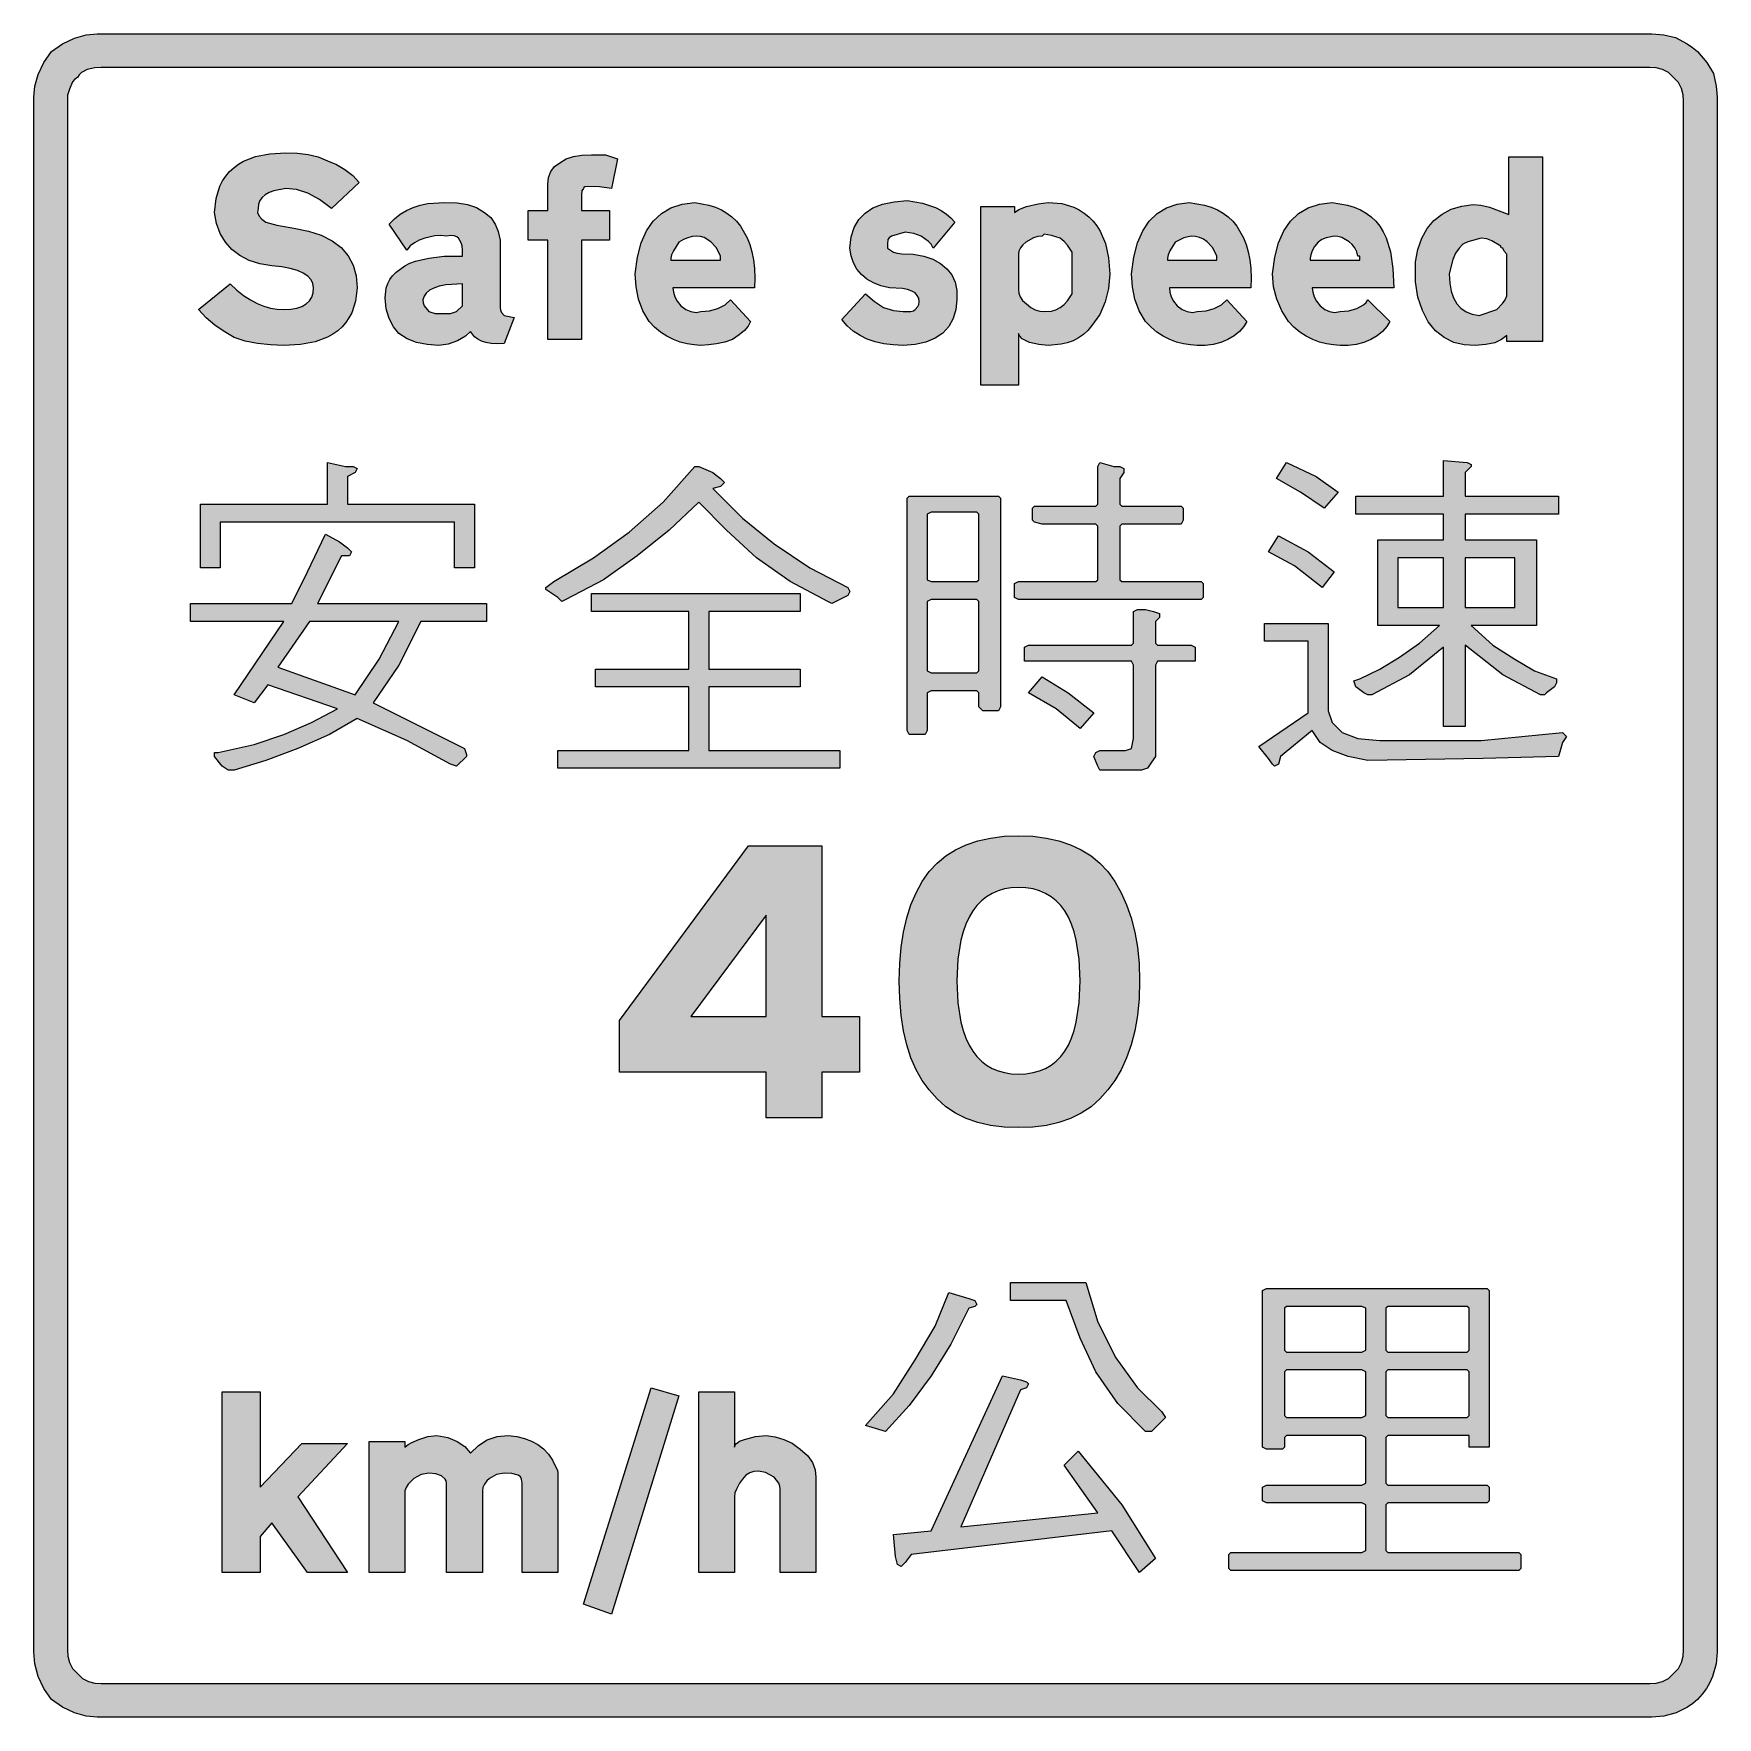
# Model space of a CAD drawing. Header units: metres. Extents: x 157 to 412, y 10 to 264.
import ezdxf

# ---------------------------------------------------------------- set-up
doc = ezdxf.new("R2010")
doc.units = ezdxf.units.M
doc.layers.add('FILL_BLACK_000000', color=7, linetype='Continuous', true_color=0x000000)

msp = doc.modelspace()

# ---------------------------------------------------------------- hatches: boundary and pattern name
at = {"layer": 'FILL_BLACK_000000', "true_color": 0x000000}
h = msp.add_hatch(color=7, dxfattribs=at)
h.dxf.hatch_style = 1
h.paths.add_polyline_path([(157.78, 257.79), (158.63, 259.57), (159.81, 261.24), (161.48, 262.42), (163.26, 263.26), (165.04, 263.77), (166.71, 263.94), (401.61, 263.94), (403.41, 263.75), (405.21, 263.34), (406.97, 262.4), (407.78, 261.86), (408.51, 261.24), (409.93, 259.59), (410.91, 257.94), (411.32, 256.03), (411.51, 254.34), (411.51, 19.44), (411.34, 17.6), (410.8, 15.73), (410.38, 14.81), (409.86, 13.91), (409.24, 13.05), (408.51, 12.24), (407.8, 11.61), (407.01, 11.06), (405.28, 10.21), (403.45, 9.71), (401.61, 9.54), (166.71, 9.54), (165.04, 9.71), (163.26, 10.21), (161.48, 11.06), (159.81, 12.24), (158.63, 13.91), (157.78, 15.73), (157.28, 17.6), (157.11, 19.44), (157.11, 254.34), (157.28, 256.01), (157.78, 257.79)])
h.paths.add_polyline_path([(166.37, 258.8), (165.21, 258.54), (164.35, 258.05), (163.99, 257.74), (163.71, 257.34), (163.31, 257.06), (163, 256.66), (162.51, 255.54), (162.21, 254.64), (162.21, 253.74), (162.21, 19.74), (162.28, 18.8), (162.51, 17.83), (162.97, 16.91), (163.71, 16.14), (164.48, 15.4), (165.4, 14.94), (166.37, 14.71), (167.31, 14.64), (401.31, 14.64), (402.25, 14.71), (403.22, 14.94), (404.14, 15.4), (404.91, 16.14), (405.65, 16.91), (406.11, 17.83), (406.34, 18.8), (406.41, 19.74), (406.41, 253.74), (406.34, 254.68), (406.11, 255.65), (405.65, 256.57), (404.91, 257.34), (404.14, 258.08), (403.22, 258.54), (402.25, 258.77), (401.31, 258.84), (167.31, 258.84), (166.37, 258.8)], flags=16)
h = msp.add_hatch(color=7, dxfattribs=at)
h.dxf.hatch_style = 1
h.paths.add_polyline_path([(187.82, 225.2), (188.83, 224.39), (189.85, 223.72), (190.86, 223.18), (191.87, 222.76), (192.88, 222.47), (193.9, 222.3), (194.91, 222.24), (195.96, 222.3), (196.88, 222.46), (197.65, 222.73), (198.28, 223.1), (198.78, 223.57), (199.13, 224.14), (199.34, 224.8), (199.41, 225.54), (199.31, 226.19), (199.02, 226.77), (198.52, 227.3), (197.83, 227.75), (196.95, 228.14), (195.87, 228.45), (194.59, 228.69), (193.11, 228.84), (191.3, 229.16), (189.68, 229.68), (188.27, 230.4), (187.07, 231.31), (186.08, 232.43), (185.31, 233.73), (184.75, 235.24), (184.41, 236.94), (184.68, 239.05), (185.25, 240.88), (185.66, 241.69), (186.14, 242.42), (186.7, 243.09), (187.33, 243.69), (188.05, 244.22), (188.84, 244.67), (190.65, 245.38), (192.78, 245.8), (195.21, 245.94), (196.95, 245.88), (198.58, 245.68), (200.1, 245.31), (201.51, 244.74), (202.85, 244.18), (204.13, 243.43), (205.31, 242.5), (206.31, 241.44), (202.11, 237.54), (200.31, 238.89), (198.55, 239.83), (196.84, 240.37), (195.21, 240.54), (193.41, 240.2), (192.69, 239.93), (192.1, 239.6), (191.63, 239.2), (191.29, 238.73), (191.08, 238.17), (191.01, 237.54), (190.94, 236.92), (191.16, 236.38), (191.6, 235.89), (192.21, 235.44), (193.86, 234.99), (196.41, 234.54), (198.63, 234.1), (200.57, 233.47), (202.22, 232.64), (203.57, 231.61), (204.63, 230.39), (205.4, 228.97), (205.86, 227.35), (206.01, 225.54), (205.74, 223.53), (205.16, 221.78), (204.75, 221), (204.26, 220.28), (203.7, 219.63), (203.05, 219.05), (202.32, 218.54), (201.51, 218.09), (199.64, 217.4), (197.44, 216.98), (194.91, 216.84), (192.89, 216.9), (190.93, 217.1), (189.09, 217.47), (187.41, 218.04), (185.89, 218.95), (184.48, 219.91), (183.19, 220.99), (182.01, 222.24), (186.81, 226.14), (187.82, 225.2)])
h = msp.add_hatch(color=7, dxfattribs=at)
h.dxf.hatch_style = 1
h.paths.add_polyline_path([(239.91, 217.74), (234.81, 217.74), (234.81, 232.74), (231.81, 232.74), (231.81, 237.24), (234.81, 237.24), (234.81, 241.14), (234.92, 242.2), (235.26, 243.13), (235.82, 243.88), (236.61, 244.44), (237.57, 245.01), (238.67, 245.38), (239.94, 245.58), (241.41, 245.64), (243.51, 245.64), (245.31, 245.04), (244.41, 240.54), (242.61, 240.8), (240.81, 240.84), (240.4, 240.8), (240.26, 240.71), (240.21, 240.54), (239.95, 240.2), (239.91, 239.64), (239.91, 237.24), (244.11, 237.24), (244.11, 232.74), (239.91, 232.74), (239.91, 217.74)])
h = msp.add_hatch(color=7, dxfattribs=at)
h.dxf.hatch_style = 1
h.paths.add_polyline_path([(385.11, 245.34), (385.11, 217.44), (379.71, 217.44), (379.71, 218.34), (378.92, 217.73), (377.87, 217.25), (376.55, 216.95), (374.91, 216.84), (373.26, 216.9), (371.69, 217.29), (370.24, 218.01), (368.95, 219.05), (367.83, 220.42), (366.94, 222.11), (366.28, 224.12), (365.91, 226.44), (365.91, 227.04), (365.91, 228.84), (365.91, 229.44), (366.26, 231.35), (366.85, 233.04), (367.66, 234.49), (368.68, 235.7), (369.91, 236.68), (371.31, 237.41), (372.88, 237.9), (374.61, 238.14), (375.79, 238.03), (377.08, 237.73), (380.01, 236.64), (380.01, 245.34), (385.11, 245.34)])
h.paths.add_polyline_path([(371.29, 225.05), (371.64, 224.01), (372.13, 223.14), (372.77, 222.44), (373.54, 221.9), (374.46, 221.54), (375.51, 221.34), (378.21, 222.24), (379.07, 223.18), (379.43, 223.72), (379.71, 224.34), (379.71, 229.14), (379.71, 230.64), (379.3, 231.09), (379.11, 231.54), (378.85, 231.58), (378.81, 231.84), (377.42, 232.66), (376.66, 232.94), (375.81, 233.04), (373.82, 232.51), (373.07, 232.11), (372.51, 231.54), (371.94, 230.76), (371.53, 229.81), (371.01, 227.64), (371.08, 226.26), (371.29, 225.05)], flags=16)
h = msp.add_hatch(color=7, dxfattribs=at)
h.dxf.hatch_style = 1
h.paths.add_polyline_path([(210.61, 226.17), (210.92, 226.78), (211.34, 227.35), (211.86, 227.88), (213.21, 228.84), (213.94, 229.24), (214.78, 229.55), (216.81, 230.04), (219.13, 230.3), (221.91, 230.34), (221.91, 231.24), (221.86, 231.86), (221.72, 232.36), (221.31, 233.04), (221.03, 233.26), (220.63, 233.41), (220.13, 233.46), (219.51, 233.34), (218.61, 233.46), (217.75, 233.41), (216.21, 233.04), (215.37, 232.76), (214.63, 232.36), (214.02, 231.86), (213.51, 231.24), (210.81, 235.14), (211.63, 235.97), (212.5, 236.67), (213.44, 237.24), (214.45, 237.69), (215.52, 238.03), (216.67, 238.26), (219.21, 238.44), (221.08, 238.37), (222.66, 238.14), (224.02, 237.68), (225.21, 236.94), (226.18, 236.16), (226.86, 235.18), (227.32, 234.03), (227.61, 232.74), (227.61, 222.54), (227.66, 222.14), (227.8, 221.83), (228.21, 221.34), (229.71, 221.04), (228.21, 217.14), (227.15, 217.08), (226.23, 217.13), (225.44, 217.26), (224.76, 217.48), (224.2, 217.76), (223.74, 218.11), (223.11, 218.94), (222.36, 218.23), (221.16, 217.55), (219.73, 217.04), (218.31, 216.84), (216.57, 216.95), (214.97, 217.29), (213.54, 217.85), (212.31, 218.64), (211.48, 219.65), (210.81, 220.89), (210.37, 222.35), (210.21, 224.04), (210.38, 225.51), (210.61, 226.17)])
h.paths.add_polyline_path([(218.38, 225.78), (217.56, 225.5), (216.91, 225.16), (216.43, 224.75), (216.09, 224.27), (215.91, 223.74), (215.97, 223.29), (216.13, 222.84), (216.81, 221.94), (217.78, 221.68), (219.21, 221.64), (220.11, 221.68), (221.01, 221.94), (221.91, 222.84), (221.91, 226.14), (219.37, 225.98), (218.38, 225.78)], flags=16)
h = msp.add_hatch(color=7, dxfattribs=at)
h.dxf.hatch_style = 1
h.paths.add_polyline_path([(265.07, 219.76), (264.51, 219.09), (263.72, 218.41), (262.71, 217.74), (261.54, 217.35), (260.31, 217.06), (259.08, 216.9), (257.91, 216.84), (256.89, 216.9), (255.85, 217.06), (254.81, 217.35), (253.78, 217.74), (252.79, 218.25), (251.83, 218.86), (250.94, 219.6), (250.11, 220.44), (249.15, 222.07), (248.5, 223.81), (248.13, 225.67), (248.01, 227.64), (248.35, 230.16), (248.91, 232.32), (249.7, 234.14), (250.71, 235.63), (251.95, 236.79), (253.41, 237.64), (255.1, 238.19), (257.01, 238.44), (259.14, 238.05), (260.12, 237.72), (261.02, 237.31), (261.86, 236.82), (262.62, 236.25), (263.31, 235.59), (263.91, 234.84), (264.91, 233.09), (265.31, 232.08), (265.63, 230.98), (265.87, 229.77), (266.02, 228.47), (266.07, 227.06), (266.01, 225.54), (253.71, 225.54), (253.77, 224.86), (253.97, 224.19), (254.34, 223.51), (254.91, 222.84), (255.63, 222.28), (256.41, 221.94), (257.19, 221.83), (257.91, 221.94), (259.25, 222.05), (260.5, 222.39), (261.58, 222.95), (262.41, 223.74), (265.41, 220.44), (265.07, 219.76)])
h.paths.add_polyline_path([(260.91, 230.34), (260.31, 231.57), (259.45, 232.51), (258.42, 233.12), (257.87, 233.28), (257.31, 233.34), (256.63, 233.28), (255.96, 233.11), (255.28, 232.83), (254.61, 232.44), (253.78, 231.13), (253.51, 230.54), (253.41, 230.04), (253.41, 229.74), (260.91, 229.74), (260.91, 230.34)], flags=16)
h = msp.add_hatch(color=7, dxfattribs=at)
h.dxf.hatch_style = 1
h.paths.add_polyline_path([(287.01, 230.94), (287.56, 230.77), (288.28, 230.68), (290.01, 230.64), (291.6, 230.33), (292.98, 229.86), (294.15, 229.22), (295.11, 228.43), (295.84, 227.48), (296.34, 226.38), (296.6, 225.13), (296.61, 223.74), (296.47, 222.24), (296.06, 220.89), (295.39, 219.71), (294.47, 218.71), (293.31, 217.92), (291.93, 217.33), (290.32, 216.96), (288.51, 216.84), (286.99, 216.9), (285.58, 217.07), (284.28, 217.36), (283.07, 217.78), (281.97, 218.32), (280.96, 218.99), (280.04, 219.8), (279.21, 220.74), (282.81, 224.64), (284.16, 223.48), (285.51, 222.54), (287.01, 222.13), (288.51, 221.94), (289.63, 221.98), (290.03, 222.07), (290.31, 222.24), (290.72, 222.73), (290.86, 223.04), (290.91, 223.44), (290.84, 223.96), (290.63, 224.4), (290.28, 224.76), (289.78, 225.05), (289.15, 225.27), (288.38, 225.42), (286.41, 225.54), (285.13, 225.83), (284, 226.27), (283.01, 226.83), (282.17, 227.53), (281.49, 228.35), (280.97, 229.29), (280.61, 230.36), (280.41, 231.54), (280.64, 233.22), (281.09, 234.65), (281.79, 235.85), (282.73, 236.83), (283.93, 237.6), (285.39, 238.16), (287.11, 238.54), (289.11, 238.74), (291.42, 238.35), (293.38, 237.65), (294.24, 237.2), (295.02, 236.67), (295.71, 236.09), (296.31, 235.44), (293.01, 231.54), (292.73, 232.12), (292.33, 232.55), (291.21, 233.34), (290.12, 233.75), (288.81, 233.94), (286.71, 233.34), (286.36, 233.11), (286.18, 232.85), (286.11, 232.14), (286.11, 231.84), (286.11, 231.54), (287.01, 230.94)])
h = msp.add_hatch(color=7, dxfattribs=at)
h.dxf.hatch_style = 1
h.paths.add_polyline_path([(300.21, 210.84), (300.21, 237.84), (305.31, 237.84), (305.31, 236.94), (305.98, 237.39), (307.11, 237.84), (308.87, 238.25), (310.41, 238.44), (312.45, 238.26), (314.27, 237.72), (315.09, 237.32), (315.86, 236.84), (316.56, 236.28), (317.2, 235.63), (317.77, 234.9), (318.27, 234.09), (319.06, 232.24), (319.54, 230.09), (319.71, 227.64), (319.54, 225.45), (319.03, 223.4), (318.19, 221.52), (317.01, 219.84), (316.41, 219.11), (315.73, 218.49), (314.97, 217.97), (314.16, 217.55), (313.29, 217.24), (312.37, 217.01), (310.41, 216.84), (308.99, 216.95), (307.6, 217.29), (306.49, 217.85), (306.12, 218.22), (305.91, 218.64), (305.91, 210.84), (300.21, 210.84)])
h.paths.add_polyline_path([(311.54, 222.19), (312.21, 222.54), (312.83, 223.04), (313.33, 223.59), (314.01, 224.64), (314.01, 224.94), (314.01, 225.54), (314.01, 225.84), (314.01, 229.74), (314.01, 230.04), (314.01, 230.64), (314.01, 230.94), (313.33, 231.99), (312.83, 232.54), (312.21, 233.04), (310.9, 233.45), (309.81, 233.64), (309.51, 233.34), (308.84, 233.27), (308.19, 233.09), (307.03, 232.44), (306.57, 232.02), (306.22, 231.57), (305.99, 231.1), (305.91, 230.64), (305.91, 225.24), (305.97, 224.74), (306.17, 224.19), (306.54, 223.64), (307.11, 223.14), (307.78, 222.57), (308.46, 222.2), (309.13, 222), (309.81, 221.94), (310.9, 222.01), (311.54, 222.19)], flags=16)
h = msp.add_hatch(color=7, dxfattribs=at)
h.dxf.hatch_style = 1
h.paths.add_polyline_path([(328.97, 224.19), (329.34, 223.51), (329.91, 222.84), (330.63, 222.28), (331.41, 221.94), (332.19, 221.83), (332.91, 221.94), (334.25, 222.05), (335.5, 222.39), (336.58, 222.95), (337.41, 223.74), (340.41, 220.44), (339.96, 219.67), (339.32, 218.95), (338.51, 218.3), (337.56, 217.74), (336.5, 217.29), (335.35, 216.98), (334.14, 216.82), (332.91, 216.84), (331.89, 216.9), (330.85, 217.06), (329.81, 217.35), (328.78, 217.74), (327.79, 218.25), (326.83, 218.86), (325.94, 219.6), (325.11, 220.44), (324.15, 222.07), (323.5, 223.81), (323.13, 225.67), (323.01, 227.64), (323.35, 230.16), (323.91, 232.32), (324.68, 234.14), (325.67, 235.63), (326.87, 236.79), (328.28, 237.64), (329.9, 238.19), (331.71, 238.44), (334.02, 238.05), (335.04, 237.72), (335.98, 237.31), (336.84, 236.82), (337.62, 236.25), (338.31, 235.59), (338.91, 234.84), (339.91, 233.09), (340.31, 232.08), (340.63, 230.98), (340.87, 229.77), (341.02, 228.47), (341.07, 227.06), (341.01, 225.54), (328.71, 225.54), (328.77, 224.86), (328.97, 224.19)])
h.paths.add_polyline_path([(335.91, 230.34), (335.3, 231.57), (334.41, 232.51), (333.88, 232.87), (333.29, 233.12), (332.67, 233.28), (332.01, 233.34), (330.92, 233.11), (329.61, 232.44), (328.78, 231.13), (328.51, 230.54), (328.41, 230.04), (328.41, 229.74), (335.91, 229.74), (335.91, 230.34)], flags=16)
h = msp.add_hatch(color=7, dxfattribs=at)
h.dxf.hatch_style = 1
h.paths.add_polyline_path([(350.57, 224.19), (350.94, 223.51), (351.51, 222.84), (352.19, 222.28), (352.9, 221.94), (353.66, 221.83), (354.51, 221.94), (355.84, 222.05), (357.06, 222.39), (358.05, 222.95), (358.43, 223.32), (358.71, 223.74), (362.01, 220.44), (361.56, 219.67), (360.92, 218.95), (360.11, 218.3), (359.16, 217.74), (358.1, 217.29), (356.95, 216.98), (355.74, 216.82), (354.51, 216.84), (353.49, 216.9), (352.45, 217.06), (351.41, 217.35), (350.38, 217.74), (349.39, 218.25), (348.43, 218.86), (347.54, 219.6), (346.71, 220.44), (345.7, 222.07), (344.95, 223.81), (344.47, 225.67), (344.31, 227.64), (344.65, 230.16), (345.21, 232.32), (346, 234.14), (347.01, 235.63), (348.25, 236.79), (349.71, 237.64), (351.4, 238.19), (353.31, 238.44), (355.62, 238.05), (356.64, 237.72), (357.58, 237.31), (358.44, 236.82), (359.22, 236.25), (359.91, 235.59), (360.51, 234.84), (361.03, 234.01), (361.47, 233.09), (362.12, 230.98), (362.49, 228.47), (362.61, 225.54), (350.31, 225.54), (350.37, 224.86), (350.57, 224.19)])
h.paths.add_polyline_path([(357.51, 230.34), (357.21, 230.34), (357.03, 230.99), (356.73, 231.57), (356.33, 232.08), (355.86, 232.51), (354.76, 233.12), (354.18, 233.28), (353.61, 233.34), (352.41, 233.11), (351.75, 232.83), (351.21, 232.44), (350.64, 231.77), (350.27, 231.13), (350.07, 230.54), (350.01, 230.04), (350.01, 229.74), (357.51, 229.74), (357.51, 230.34)], flags=16)
h = msp.add_hatch(color=7, dxfattribs=at)
h.dxf.hatch_style = 1
h.paths.add_polyline_path([(185.31, 190.14), (185.31, 183.24), (182.31, 183.24), (182.31, 192.84), (201.51, 192.84), (201.51, 199.14), (204.21, 198.54), (205.41, 198.54), (206.01, 198.24), (205.71, 197.64), (204.51, 197.04), (204.51, 192.84), (223.71, 192.84), (223.71, 183.24), (220.71, 183.24), (220.71, 190.14), (185.31, 190.14)])
h = msp.add_hatch(color=7, dxfattribs=at)
h.dxf.hatch_style = 1
h.paths.add_polyline_path([(248.31, 185.04), (243.21, 181.44), (237.51, 178.44), (236.91, 178.14), (236.31, 178.74), (234.51, 179.94), (234.51, 180.24), (235.71, 181.14), (241.71, 184.74), (247.11, 188.64), (252.21, 193.14), (257.01, 198.54), (257.61, 198.54), (259.71, 197.64), (260.91, 196.74), (261.51, 196.14), (260.91, 195.54), (259.71, 195.24), (264.21, 190.74), (269.01, 186.84), (274.41, 183.24), (280.11, 180.24), (280.41, 179.64), (280.11, 179.04), (278.31, 178.14), (277.71, 177.84), (277.11, 178.14), (271.41, 181.14), (266.31, 184.74), (261.81, 188.94), (257.61, 193.14), (253.11, 188.94), (248.31, 185.04)])
h = msp.add_hatch(color=7, dxfattribs=at)
h.dxf.hatch_style = 1
h.paths.add_polyline_path([(333.81, 180.84), (333.81, 178.74), (333.51, 178.44), (305.91, 178.44), (305.31, 178.74), (305.31, 180.84), (305.91, 181.14), (317.61, 181.14), (317.91, 181.44), (317.91, 189.54), (317.61, 189.84), (309.51, 189.84), (308.31, 190.14), (308.01, 190.44), (308.01, 192.24), (308.31, 192.54), (309.51, 192.54), (317.61, 192.54), (317.91, 192.84), (317.91, 198.54), (318.21, 199.14), (320.31, 198.54), (321.21, 198.54), (321.81, 198.24), (321.81, 197.64), (321.21, 196.74), (321.21, 192.84), (321.51, 192.54), (330.51, 192.54), (330.81, 192.24), (330.81, 190.44), (330.51, 189.84), (321.51, 189.84), (321.21, 189.54), (321.21, 181.44), (321.51, 181.14), (333.51, 181.14), (333.81, 180.84)])
h = msp.add_hatch(color=7, dxfattribs=at)
h.dxf.hatch_style = 1
h.paths.add_polyline_path([(348.51, 194.64), (344.91, 196.74), (346.41, 199.14), (350.91, 197.04), (354.21, 194.64), (352.11, 192.24), (348.51, 194.64)])
h = msp.add_hatch(color=7, dxfattribs=at)
h.dxf.hatch_style = 1
h.paths.add_polyline_path([(373.41, 171.54), (373.41, 159.24), (370.11, 159.24), (370.11, 171.24), (365.01, 167.04), (359.31, 164.04), (358.71, 164.04), (358.11, 164.34), (356.91, 165.24), (356.61, 166.14), (357.51, 166.44), (360.51, 167.94), (363.51, 169.74), (366.51, 171.84), (369.51, 174.54), (360.21, 174.54), (360.21, 187.44), (370.11, 187.44), (370.11, 191.34), (356.91, 191.34), (356.91, 194.04), (370.11, 194.04), (370.11, 199.44), (373.71, 199.14), (374.31, 198.84), (374.31, 198.54), (374.01, 198.24), (373.41, 197.64), (373.41, 194.04), (387.51, 194.04), (387.51, 191.34), (373.41, 191.34), (373.41, 187.44), (384.21, 187.44), (384.21, 174.54), (374.31, 174.54), (377.61, 171.54), (380.91, 169.44), (383.91, 167.64), (387.21, 166.44), (387.21, 165.84), (386.91, 165.24), (385.71, 164.34), (385.41, 164.04), (384.81, 164.04), (379.11, 167.04), (373.41, 171.54)])
h.paths.add_polyline_path([(380.91, 177.24), (380.91, 184.74), (373.41, 184.74), (373.41, 177.24), (380.91, 177.24)], flags=16)
h.paths.add_polyline_path([(363.21, 177.24), (370.11, 177.24), (370.11, 184.74), (363.21, 184.74), (363.21, 177.24)], flags=16)
h = msp.add_hatch(color=7, dxfattribs=at)
h.dxf.hatch_style = 1
h.paths.add_polyline_path([(299.91, 162.24), (299.91, 164.34), (299.61, 164.64), (292.71, 164.64), (292.11, 164.34), (292.11, 158.64), (291.81, 158.04), (289.41, 158.04), (289.11, 158.64), (289.11, 193.74), (289.41, 194.04), (302.91, 194.04), (303.21, 193.74), (303.21, 162.24), (302.91, 161.64), (300.51, 161.64), (299.91, 162.24)])
h.paths.add_polyline_path([(299.61, 167.34), (299.91, 167.64), (299.91, 178.14), (299.61, 178.44), (292.71, 178.44), (292.11, 178.14), (292.11, 167.64), (292.71, 167.34), (299.61, 167.34)], flags=16)
h.paths.add_polyline_path([(292.11, 181.44), (292.71, 181.14), (299.61, 181.14), (299.91, 181.44), (299.91, 191.34), (299.61, 191.64), (292.71, 191.64), (292.11, 191.34), (292.11, 181.44)], flags=16)
h = msp.add_hatch(color=7, dxfattribs=at)
h.dxf.hatch_style = 1
h.paths.add_polyline_path([(208.41, 162.84), (222.21, 155.94), (222.51, 155.04), (222.51, 154.74), (221.01, 153.24), (220.11, 153.54), (213.51, 157.14), (206.01, 160.44), (201.81, 158.04), (197.01, 155.94), (192.21, 154.14), (187.41, 152.64), (186.51, 152.64), (185.61, 153.24), (184.41, 154.74), (184.41, 155.34), (185.01, 155.34), (190.41, 156.54), (194.91, 158.04), (199.11, 159.84), (203.01, 161.94), (192.51, 165.54), (190.41, 162.84), (187.41, 164.04), (194.91, 175.14), (180.81, 175.14), (180.81, 177.84), (196.11, 177.84), (198.51, 182.64), (201.21, 188.34), (203.31, 187.14), (204.51, 186.24), (205.11, 185.64), (204.81, 185.04), (203.61, 185.04), (200.01, 177.84), (225.51, 177.84), (225.51, 175.14), (215.61, 175.14), (212.31, 168.54), (208.41, 162.84)])
h.paths.add_polyline_path([(205.71, 164.04), (209.31, 169.44), (212.31, 175.14), (198.81, 175.14), (194.01, 168.24), (205.71, 164.04)], flags=16)
h = msp.add_hatch(color=7, dxfattribs=at)
h.dxf.hatch_style = 1
h.paths.add_polyline_path([(351.81, 180.24), (347.61, 183.54), (343.71, 185.64), (345.21, 188.04), (349.71, 185.64), (353.61, 182.64), (351.81, 180.24)])
h = msp.add_hatch(color=7, dxfattribs=at)
h.dxf.hatch_style = 1
h.paths.add_polyline_path([(259.11, 176.64), (259.11, 167.94), (272.91, 167.94), (272.91, 165.24), (259.11, 165.24), (259.11, 155.64), (278.91, 155.64), (278.91, 152.94), (236.31, 152.94), (236.31, 155.64), (256.11, 155.64), (256.11, 165.24), (242.01, 165.24), (242.01, 167.94), (256.11, 167.94), (256.11, 176.64), (241.41, 176.64), (241.41, 179.34), (272.91, 179.34), (272.91, 176.64), (259.11, 176.64)])
h = msp.add_hatch(color=7, dxfattribs=at)
h.dxf.hatch_style = 1
h.paths.add_polyline_path([(323.91, 176.94), (325.11, 176.94), (326.31, 176.64), (327.21, 176.34), (327.21, 175.74), (326.61, 175.14), (326.61, 171.84), (326.91, 171.54), (332.01, 171.54), (332.61, 171.24), (332.61, 169.14), (332.01, 169.14), (326.91, 169.14), (326.61, 168.54), (326.61, 155.94), (326.61, 154.74), (326.01, 153.84), (325.41, 152.94), (324.51, 152.64), (319.11, 152.64), (318.21, 152.64), (317.91, 153.24), (317.31, 154.74), (317.61, 155.34), (318.21, 155.64), (322.11, 155.64), (323.01, 155.94), (323.31, 157.44), (323.31, 168.54), (323.01, 169.14), (307.41, 169.14), (306.81, 169.14), (306.81, 171.24), (307.41, 171.54), (323.01, 171.54), (323.31, 171.84), (323.31, 176.64), (323.91, 176.94)])
h = msp.add_hatch(color=7, dxfattribs=at)
h.dxf.hatch_style = 1
h.paths.add_polyline_path([(358.71, 154.14), (355.71, 154.74), (353.31, 155.64), (351.51, 156.84), (350.31, 158.64), (345.51, 154.74), (345.21, 153.54), (344.61, 153.24), (344.31, 153.54), (343.71, 154.44), (342.21, 156.24), (349.71, 161.34), (349.71, 172.14), (343.11, 172.14), (343.11, 174.84), (352.71, 174.84), (352.71, 161.64), (353.31, 159.84), (354.81, 158.34), (357.21, 157.44), (360.51, 157.14), (375.81, 157.14), (388.11, 158.34), (388.71, 157.74), (388.11, 156.84), (387.51, 154.74), (376.11, 154.44), (358.71, 154.14)])
h = msp.add_hatch(color=7, dxfattribs=at)
h.dxf.hatch_style = 1
h.paths.add_polyline_path([(307.41, 164.34), (309.51, 166.74), (313.41, 164.34), (317.31, 161.34), (315.21, 158.94), (311.61, 161.94), (307.41, 164.34)])
h = msp.add_hatch(color=7, dxfattribs=at)
h.dxf.hatch_style = 1
h.paths.add_polyline_path([(323.88, 115.6), (323.48, 113.27), (322.93, 111.13), (322.25, 109.17), (321.43, 107.38), (320.48, 105.77), (319.41, 104.34), (318.21, 102.98), (316.88, 101.8), (315.4, 100.82), (313.78, 100.03), (312.03, 99.42), (310.13, 98.98), (308.09, 98.72), (305.91, 98.64), (303.73, 98.72), (301.69, 98.98), (299.79, 99.42), (298.03, 100.03), (296.42, 100.82), (294.94, 101.8), (293.61, 102.98), (292.41, 104.34), (291.36, 105.77), (290.44, 107.38), (289.67, 109.17), (289.03, 111.13), (288.54, 113.27), (288.19, 115.6), (287.98, 118.13), (287.91, 120.84), (287.98, 123.46), (288.19, 125.91), (288.54, 128.2), (289.03, 130.33), (289.67, 132.3), (290.44, 134.13), (291.36, 135.81), (292.41, 137.34), (293.61, 138.61), (294.94, 139.7), (296.42, 140.63), (298.03, 141.39), (299.79, 141.98), (301.69, 142.4), (303.73, 142.66), (305.91, 142.74), (308.09, 142.66), (310.13, 142.4), (312.03, 141.98), (313.78, 141.39), (315.4, 140.63), (316.88, 139.7), (318.21, 138.61), (319.41, 137.34), (320.48, 135.81), (321.43, 134.13), (322.25, 132.3), (322.93, 130.33), (323.48, 128.2), (323.88, 125.91), (324.13, 123.46), (324.21, 120.84), (324.13, 118.13), (323.88, 115.6)])
h.paths.add_polyline_path([(297.22, 114.59), (297.56, 113.32), (297.97, 112.16), (298.45, 111.12), (299.01, 110.19), (299.64, 109.37), (300.33, 108.67), (301.09, 108.08), (301.93, 107.59), (302.82, 107.22), (303.79, 106.95), (304.82, 106.79), (305.91, 106.74), (307.05, 106.79), (308.12, 106.95), (309.11, 107.22), (310.02, 107.59), (310.86, 108.08), (311.62, 108.67), (312.31, 109.37), (312.92, 110.19), (313.46, 111.12), (313.93, 112.16), (314.32, 113.32), (314.64, 114.59), (315.07, 117.48), (315.21, 120.84), (315.07, 124.12), (314.64, 126.97), (314.32, 128.23), (313.93, 129.39), (313.46, 130.44), (312.92, 131.38), (312.31, 132.21), (311.62, 132.93), (310.86, 133.54), (310.02, 134.04), (309.11, 134.44), (308.12, 134.72), (307.05, 134.88), (305.91, 134.94), (304.82, 134.88), (303.79, 134.72), (302.82, 134.44), (301.93, 134.04), (301.09, 133.54), (300.33, 132.93), (299.64, 132.21), (299.01, 131.38), (298.45, 130.44), (297.97, 129.39), (297.56, 128.23), (297.22, 126.97), (296.76, 124.12), (296.61, 120.84), (296.76, 117.48), (297.22, 114.59)], flags=16)
h = msp.add_hatch(color=7, dxfattribs=at)
h.dxf.hatch_style = 1
h.paths.add_polyline_path([(245.61, 114.84), (265.11, 141.24), (276.21, 141.24), (276.21, 115.44), (281.91, 115.44), (281.91, 107.04), (276.21, 107.04), (276.21, 100.14), (267.81, 100.14), (267.81, 107.04), (245.61, 107.04), (245.61, 114.84)])
h.paths.add_polyline_path([(256.41, 115.44), (267.81, 115.44), (267.81, 130.74), (256.41, 115.44)], flags=16)
h = msp.add_hatch(color=7, dxfattribs=at)
h.dxf.hatch_style = 1
h.paths.add_polyline_path([(304.71, 72.54), (304.71, 75.24), (316.11, 75.24), (317.91, 69.24), (320.61, 63.84), (323.91, 59.34), (327.51, 55.74), (328.11, 54.84), (327.21, 53.94), (326.01, 52.74), (325.11, 52.74), (320.91, 56.94), (317.61, 61.74), (315.21, 66.84), (313.11, 72.54), (304.71, 72.54)])
h = msp.add_hatch(color=7, dxfattribs=at)
h.dxf.hatch_style = 1
h.paths.add_polyline_path([(377.01, 42.24), (376.71, 41.94), (361.71, 41.94), (361.41, 41.64), (361.41, 34.74), (361.71, 34.44), (381.51, 34.44), (381.81, 34.14), (381.81, 32.04), (381.51, 31.74), (338.01, 31.74), (337.71, 32.04), (337.71, 34.14), (338.01, 34.44), (357.81, 34.44), (358.41, 34.74), (358.41, 41.64), (357.81, 41.94), (343.41, 41.94), (342.81, 42.24), (342.81, 44.34), (343.41, 44.64), (357.81, 44.64), (358.41, 44.94), (358.41, 51.84), (357.81, 52.14), (346.41, 52.14), (346.11, 51.84), (346.11, 50.34), (345.81, 50.04), (343.41, 50.04), (342.81, 50.34), (342.81, 74.04), (343.41, 74.34), (376.71, 74.34), (377.01, 74.04), (377.01, 50.34), (374.01, 50.34), (374.01, 52.14), (361.71, 52.14), (361.41, 51.84), (361.41, 44.94), (361.71, 44.64), (376.71, 44.64), (377.01, 44.34), (377.01, 42.24)])
h.paths.add_polyline_path([(361.41, 61.74), (361.41, 55.14), (361.71, 54.84), (373.71, 54.84), (374.01, 55.14), (374.01, 61.74), (373.71, 62.04), (361.71, 62.04), (361.41, 61.74)], flags=16)
h.paths.add_polyline_path([(361.71, 71.64), (361.41, 71.34), (361.41, 65.04), (361.71, 64.74), (373.71, 64.74), (374.01, 65.04), (374.01, 71.34), (373.71, 71.64), (361.71, 71.64)], flags=16)
h.paths.add_polyline_path([(358.41, 71.34), (357.81, 71.64), (346.41, 71.64), (346.11, 71.34), (346.11, 65.04), (346.41, 64.74), (357.81, 64.74), (358.41, 65.04), (358.41, 71.34)], flags=16)
h.paths.add_polyline_path([(358.41, 55.14), (358.41, 61.74), (357.81, 62.04), (346.41, 62.04), (346.11, 61.74), (346.11, 55.14), (346.41, 54.84), (357.81, 54.84), (358.41, 55.14)], flags=16)
h = msp.add_hatch(color=7, dxfattribs=at)
h.dxf.hatch_style = 1
h.paths.add_polyline_path([(295.41, 73.74), (298.41, 72.84), (299.31, 72.54), (299.61, 71.94), (299.31, 71.64), (298.41, 71.34), (295.71, 65.94), (292.71, 61.14), (289.41, 56.64), (285.81, 52.74), (282.81, 53.64), (287.01, 58.44), (290.31, 63.54), (293.31, 68.64), (295.41, 73.74)])
h = msp.add_hatch(color=7, dxfattribs=at)
h.dxf.hatch_style = 1
h.paths.add_polyline_path([(289.71, 34.14), (288.81, 32.94), (288.21, 32.34), (287.61, 32.64), (287.31, 33.84), (287.01, 37.14), (292.71, 37.74), (303.51, 61.14), (306.21, 60.54), (307.11, 60.24), (307.41, 59.94), (307.11, 59.34), (306.21, 59.04), (297.21, 38.34), (317.91, 40.44), (312.81, 47.64), (314.91, 49.74), (321.51, 41.64), (326.61, 33.54), (324.21, 31.44), (320.01, 37.74), (289.71, 34.14)])
h = msp.add_hatch(color=7, dxfattribs=at)
h.dxf.hatch_style = 1
h.paths.add_polyline_path([(198.51, 31.44), (193.11, 38.94), (191.31, 36.84), (191.31, 31.44), (185.61, 31.44), (185.61, 58.74), (191.31, 58.74), (191.31, 44.34), (197.61, 50.94), (204.51, 50.94), (197.01, 42.84), (204.51, 31.44), (198.51, 31.44)])
h = msp.add_hatch(color=7, dxfattribs=at)
h.dxf.hatch_style = 1
h.paths.add_polyline_path([(244.41, 25.14), (240.21, 26.64), (250.41, 59.34), (254.61, 58.14), (244.41, 25.14)])
h = msp.add_hatch(color=7, dxfattribs=at)
h.dxf.hatch_style = 1
h.paths.add_polyline_path([(269.91, 31.44), (269.91, 44.04), (269.85, 44.49), (269.68, 44.94), (269.01, 45.84), (267.7, 46.51), (266.61, 46.74), (265.94, 46.68), (265.3, 46.48), (264.71, 46.11), (264.21, 45.54), (263.76, 44.9), (263.31, 44.04), (263.05, 43.44), (263.01, 42.84), (263.01, 31.44), (257.61, 31.44), (257.61, 58.74), (263.01, 58.74), (263.01, 50.34), (263.08, 50.61), (263.31, 50.94), (263.77, 51.27), (264.51, 51.54), (266.16, 51.95), (267.81, 52.14), (269.16, 51.9), (270.47, 51.54), (271.73, 50.96), (272.91, 50.04), (274.04, 49.09), (274.78, 48.05), (275.19, 46.96), (275.31, 45.84), (275.31, 31.44), (269.91, 31.44)])
h = msp.add_hatch(color=7, dxfattribs=at)
h.dxf.hatch_style = 1
h.paths.add_polyline_path([(230.91, 44.94), (230.83, 45.54), (230.66, 45.87), (230.31, 46.14), (229.37, 46.4), (228.21, 46.44), (227.06, 46.23), (226, 45.65), (225.56, 45.25), (225.21, 44.79), (224.99, 44.29), (224.91, 43.74), (224.91, 31.44), (219.51, 31.44), (219.51, 44.94), (219.46, 45.26), (219.3, 45.55), (218.72, 46.03), (217.86, 46.33), (216.81, 46.44), (215.66, 46.23), (214.56, 45.65), (213.69, 44.79), (213.39, 44.29), (213.21, 43.74), (213.21, 31.44), (207.81, 31.44), (207.81, 51.24), (213.21, 51.24), (213.21, 50.34), (213.71, 50.74), (214.26, 51.05), (215.31, 51.54), (216.66, 51.95), (218.01, 52.14), (219.69, 51.8), (221.12, 51.24), (222.27, 50.45), (223.11, 49.44), (224.3, 50.62), (225.62, 51.46), (227.12, 51.97), (228.81, 52.14), (230.1, 51.97), (231.28, 51.69), (232.35, 51.28), (233.31, 50.75), (234.15, 50.1), (234.88, 49.31), (235.5, 48.4), (236.01, 47.34), (236.27, 46.89), (236.31, 46.44), (236.31, 45.84), (236.31, 45.54), (236.31, 31.44), (230.91, 31.44), (230.91, 44.94)])

# ---------------------------------------------------------------- linework, layer by layer
at = {"layer": 'FILL_BLACK_000000', "lineweight": 0, "true_color": 0x000000}
for points in [[(157.78, 257.79), (158.63, 259.57), (159.81, 261.24), (161.48, 262.42), (163.26, 263.26), (165.04, 263.77), (166.71, 263.94), (401.61, 263.94), (403.41, 263.75), (405.21, 263.34), (406.97, 262.4), (407.78, 261.86), (408.51, 261.24), (409.93, 259.59), (410.91, 257.94), (411.32, 256.03), (411.51, 254.34), (411.51, 19.44), (411.34, 17.6), (410.8, 15.73), (410.38, 14.81), (409.86, 13.91), (409.24, 13.05), (408.51, 12.24), (407.8, 11.61), (407.01, 11.06), (405.28, 10.21), (403.45, 9.71), (401.61, 9.54), (166.71, 9.54), (165.04, 9.71), (163.26, 10.21), (161.48, 11.06), (159.81, 12.24), (158.63, 13.91), (157.78, 15.73), (157.28, 17.6), (157.11, 19.44), (157.11, 254.34), (157.28, 256.01)], [(166.37, 258.8), (165.21, 258.54), (164.35, 258.05), (163.99, 257.74), (163.71, 257.34), (163.31, 257.06), (163, 256.66), (162.51, 255.54), (162.21, 254.64), (162.21, 253.74), (162.21, 19.74), (162.28, 18.8), (162.51, 17.83), (162.97, 16.91), (163.71, 16.14), (164.48, 15.4), (165.4, 14.94), (166.37, 14.71), (167.31, 14.64), (401.31, 14.64), (402.25, 14.71), (403.22, 14.94), (404.14, 15.4), (404.91, 16.14), (405.65, 16.91), (406.11, 17.83), (406.34, 18.8), (406.41, 19.74), (406.41, 253.74), (406.34, 254.68), (406.11, 255.65), (405.65, 256.57), (404.91, 257.34), (404.14, 258.08), (403.22, 258.54), (402.25, 258.77), (401.31, 258.84), (167.31, 258.84)], [(187.82, 225.2), (188.83, 224.39), (189.85, 223.72), (190.86, 223.18), (191.87, 222.76), (192.88, 222.47), (193.9, 222.3), (194.91, 222.24), (195.96, 222.3), (196.88, 222.46), (197.65, 222.73), (198.28, 223.1), (198.78, 223.57), (199.13, 224.14), (199.34, 224.8), (199.41, 225.54), (199.31, 226.19), (199.02, 226.77), (198.52, 227.3), (197.83, 227.75), (196.95, 228.14), (195.87, 228.45), (194.59, 228.69), (193.11, 228.84), (191.3, 229.16), (189.68, 229.68), (188.27, 230.4), (187.07, 231.31), (186.08, 232.43), (185.31, 233.73), (184.75, 235.24), (184.41, 236.94), (184.68, 239.05), (185.25, 240.88), (185.66, 241.69), (186.14, 242.42), (186.7, 243.09), (187.33, 243.69), (188.05, 244.22), (188.84, 244.67), (190.65, 245.38), (192.78, 245.8), (195.21, 245.94), (196.95, 245.88), (198.58, 245.68), (200.1, 245.31), (201.51, 244.74), (202.85, 244.18), (204.13, 243.43), (205.31, 242.5), (206.31, 241.44), (202.11, 237.54), (200.31, 238.89), (198.55, 239.83), (196.84, 240.37), (195.21, 240.54), (193.41, 240.2), (192.69, 239.93), (192.1, 239.6), (191.63, 239.2), (191.29, 238.73), (191.08, 238.17), (191.01, 237.54), (190.94, 236.92), (191.16, 236.38), (191.6, 235.89), (192.21, 235.44), (193.86, 234.99), (196.41, 234.54), (198.63, 234.1), (200.57, 233.47), (202.22, 232.64), (203.57, 231.61), (204.63, 230.39), (205.4, 228.97), (205.86, 227.35), (206.01, 225.54), (205.74, 223.53), (205.16, 221.78), (204.75, 221), (204.26, 220.28), (203.7, 219.63), (203.05, 219.05), (202.32, 218.54), (201.51, 218.09), (199.64, 217.4), (197.44, 216.98), (194.91, 216.84), (192.89, 216.9), (190.93, 217.1), (189.09, 217.47), (187.41, 218.04), (185.89, 218.95), (184.48, 219.91), (183.19, 220.99), (182.01, 222.24), (186.81, 226.14)], [(239.91, 217.74), (234.81, 217.74), (234.81, 232.74), (231.81, 232.74), (231.81, 237.24), (234.81, 237.24), (234.81, 241.14), (234.92, 242.2), (235.26, 243.13), (235.82, 243.88), (236.61, 244.44), (237.57, 245.01), (238.67, 245.38), (239.94, 245.58), (241.41, 245.64), (243.51, 245.64), (245.31, 245.04), (244.41, 240.54), (242.61, 240.8), (240.81, 240.84), (240.4, 240.8), (240.26, 240.71), (240.21, 240.54), (239.95, 240.2), (239.91, 239.64), (239.91, 237.24), (244.11, 237.24), (244.11, 232.74), (239.91, 232.74)], [(385.11, 245.34), (385.11, 217.44), (379.71, 217.44), (379.71, 218.34), (378.92, 217.73), (377.87, 217.25), (376.55, 216.95), (374.91, 216.84), (373.26, 216.9), (371.69, 217.29), (370.24, 218.01), (368.95, 219.05), (367.83, 220.42), (366.94, 222.11), (366.28, 224.12), (365.91, 226.44), (365.91, 227.04), (365.91, 228.84), (365.91, 229.44), (366.26, 231.35), (366.85, 233.04), (367.66, 234.49), (368.68, 235.7), (369.91, 236.68), (371.31, 237.41), (372.88, 237.9), (374.61, 238.14), (375.79, 238.03), (377.08, 237.73), (380.01, 236.64), (380.01, 245.34)], [(210.61, 226.17), (210.92, 226.78), (211.34, 227.35), (211.86, 227.88), (213.21, 228.84), (213.94, 229.24), (214.78, 229.55), (216.81, 230.04), (219.13, 230.3), (221.91, 230.34), (221.91, 231.24), (221.86, 231.86), (221.72, 232.36), (221.31, 233.04), (221.03, 233.26), (220.63, 233.41), (220.13, 233.46), (219.51, 233.34), (218.61, 233.46), (217.75, 233.41), (216.21, 233.04), (215.37, 232.76), (214.63, 232.36), (214.02, 231.86), (213.51, 231.24), (210.81, 235.14), (211.63, 235.97), (212.5, 236.67), (213.44, 237.24), (214.45, 237.69), (215.52, 238.03), (216.67, 238.26), (219.21, 238.44), (221.08, 238.37), (222.66, 238.14), (224.02, 237.68), (225.21, 236.94), (226.18, 236.16), (226.86, 235.18), (227.32, 234.03), (227.61, 232.74), (227.61, 222.54), (227.66, 222.14), (227.8, 221.83), (228.21, 221.34), (229.71, 221.04), (228.21, 217.14), (227.15, 217.08), (226.23, 217.13), (225.44, 217.26), (224.76, 217.48), (224.2, 217.76), (223.74, 218.11), (223.11, 218.94), (222.36, 218.23), (221.16, 217.55), (219.73, 217.04), (218.31, 216.84), (216.57, 216.95), (214.97, 217.29), (213.54, 217.85), (212.31, 218.64), (211.48, 219.65), (210.81, 220.89), (210.37, 222.35), (210.21, 224.04), (210.38, 225.51)], [(265.07, 219.76), (264.51, 219.09), (263.72, 218.41), (262.71, 217.74), (261.54, 217.35), (260.31, 217.06), (259.08, 216.9), (257.91, 216.84), (256.89, 216.9), (255.85, 217.06), (254.81, 217.35), (253.78, 217.74), (252.79, 218.25), (251.83, 218.86), (250.94, 219.6), (250.11, 220.44), (249.15, 222.07), (248.5, 223.81), (248.13, 225.67), (248.01, 227.64), (248.35, 230.16), (248.91, 232.32), (249.7, 234.14), (250.71, 235.63), (251.95, 236.79), (253.41, 237.64), (255.1, 238.19), (257.01, 238.44), (259.14, 238.05), (260.12, 237.72), (261.02, 237.31), (261.86, 236.82), (262.62, 236.25), (263.31, 235.59), (263.91, 234.84), (264.91, 233.09), (265.31, 232.08), (265.63, 230.98), (265.87, 229.77), (266.02, 228.47), (266.07, 227.06), (266.01, 225.54), (253.71, 225.54), (253.77, 224.86), (253.97, 224.19), (254.34, 223.51), (254.91, 222.84), (255.63, 222.28), (256.41, 221.94), (257.19, 221.83), (257.91, 221.94), (259.25, 222.05), (260.5, 222.39), (261.58, 222.95), (262.41, 223.74), (265.41, 220.44)], [(287.01, 230.94), (287.56, 230.77), (288.28, 230.68), (290.01, 230.64), (291.6, 230.33), (292.98, 229.86), (294.15, 229.22), (295.11, 228.43), (295.84, 227.48), (296.34, 226.38), (296.6, 225.13), (296.61, 223.74), (296.47, 222.24), (296.06, 220.89), (295.39, 219.71), (294.47, 218.71), (293.31, 217.92), (291.93, 217.33), (290.32, 216.96), (288.51, 216.84), (286.99, 216.9), (285.58, 217.07), (284.28, 217.36), (283.07, 217.78), (281.97, 218.32), (280.96, 218.99), (280.04, 219.8), (279.21, 220.74), (282.81, 224.64), (284.16, 223.48), (285.51, 222.54), (287.01, 222.13), (288.51, 221.94), (289.63, 221.98), (290.03, 222.07), (290.31, 222.24), (290.72, 222.73), (290.86, 223.04), (290.91, 223.44), (290.84, 223.96), (290.63, 224.4), (290.28, 224.76), (289.78, 225.05), (289.15, 225.27), (288.38, 225.42), (286.41, 225.54), (285.13, 225.83), (284, 226.27), (283.01, 226.83), (282.17, 227.53), (281.49, 228.35), (280.97, 229.29), (280.61, 230.36), (280.41, 231.54), (280.64, 233.22), (281.09, 234.65), (281.79, 235.85), (282.73, 236.83), (283.93, 237.6), (285.39, 238.16), (287.11, 238.54), (289.11, 238.74), (291.42, 238.35), (293.38, 237.65), (294.24, 237.2), (295.02, 236.67), (295.71, 236.09), (296.31, 235.44), (293.01, 231.54), (292.73, 232.12), (292.33, 232.55), (291.21, 233.34), (290.12, 233.75), (288.81, 233.94), (286.71, 233.34), (286.36, 233.11), (286.18, 232.85), (286.11, 232.14), (286.11, 231.84), (286.11, 231.54)], [(300.21, 210.84), (300.21, 237.84), (305.31, 237.84), (305.31, 236.94), (305.98, 237.39), (307.11, 237.84), (308.87, 238.25), (310.41, 238.44), (312.45, 238.26), (314.27, 237.72), (315.09, 237.32), (315.86, 236.84), (316.56, 236.28), (317.2, 235.63), (317.77, 234.9), (318.27, 234.09), (319.06, 232.24), (319.54, 230.09), (319.71, 227.64), (319.54, 225.45), (319.03, 223.4), (318.19, 221.52), (317.01, 219.84), (316.41, 219.11), (315.73, 218.49), (314.97, 217.97), (314.16, 217.55), (313.29, 217.24), (312.37, 217.01), (310.41, 216.84), (308.99, 216.95), (307.6, 217.29), (306.49, 217.85), (306.12, 218.22), (305.91, 218.64), (305.91, 210.84)], [(328.97, 224.19), (329.34, 223.51), (329.91, 222.84), (330.63, 222.28), (331.41, 221.94), (332.19, 221.83), (332.91, 221.94), (334.25, 222.05), (335.5, 222.39), (336.58, 222.95), (337.41, 223.74), (340.41, 220.44), (339.96, 219.67), (339.32, 218.95), (338.51, 218.3), (337.56, 217.74), (336.5, 217.29), (335.35, 216.98), (334.14, 216.82), (332.91, 216.84), (331.89, 216.9), (330.85, 217.06), (329.81, 217.35), (328.78, 217.74), (327.79, 218.25), (326.83, 218.86), (325.94, 219.6), (325.11, 220.44), (324.15, 222.07), (323.5, 223.81), (323.13, 225.67), (323.01, 227.64), (323.35, 230.16), (323.91, 232.32), (324.68, 234.14), (325.67, 235.63), (326.87, 236.79), (328.28, 237.64), (329.9, 238.19), (331.71, 238.44), (334.02, 238.05), (335.04, 237.72), (335.98, 237.31), (336.84, 236.82), (337.62, 236.25), (338.31, 235.59), (338.91, 234.84), (339.91, 233.09), (340.31, 232.08), (340.63, 230.98), (340.87, 229.77), (341.02, 228.47), (341.07, 227.06), (341.01, 225.54), (328.71, 225.54), (328.77, 224.86)], [(350.57, 224.19), (350.94, 223.51), (351.51, 222.84), (352.19, 222.28), (352.9, 221.94), (353.66, 221.83), (354.51, 221.94), (355.84, 222.05), (357.06, 222.39), (358.05, 222.95), (358.43, 223.32), (358.71, 223.74), (362.01, 220.44), (361.56, 219.67), (360.92, 218.95), (360.11, 218.3), (359.16, 217.74), (358.1, 217.29), (356.95, 216.98), (355.74, 216.82), (354.51, 216.84), (353.49, 216.9), (352.45, 217.06), (351.41, 217.35), (350.38, 217.74), (349.39, 218.25), (348.43, 218.86), (347.54, 219.6), (346.71, 220.44), (345.7, 222.07), (344.95, 223.81), (344.47, 225.67), (344.31, 227.64), (344.65, 230.16), (345.21, 232.32), (346, 234.14), (347.01, 235.63), (348.25, 236.79), (349.71, 237.64), (351.4, 238.19), (353.31, 238.44), (355.62, 238.05), (356.64, 237.72), (357.58, 237.31), (358.44, 236.82), (359.22, 236.25), (359.91, 235.59), (360.51, 234.84), (361.03, 234.01), (361.47, 233.09), (362.12, 230.98), (362.49, 228.47), (362.61, 225.54), (350.31, 225.54), (350.37, 224.86)], [(260.91, 230.34), (260.31, 231.57), (259.45, 232.51), (258.42, 233.12), (257.87, 233.28), (257.31, 233.34), (256.63, 233.28), (255.96, 233.11), (255.28, 232.83), (254.61, 232.44), (253.78, 231.13), (253.51, 230.54), (253.41, 230.04), (253.41, 229.74), (260.91, 229.74)], [(311.54, 222.19), (312.21, 222.54), (312.83, 223.04), (313.33, 223.59), (314.01, 224.64), (314.01, 224.94), (314.01, 225.54), (314.01, 225.84), (314.01, 229.74), (314.01, 230.04), (314.01, 230.64), (314.01, 230.94), (313.33, 231.99), (312.83, 232.54), (312.21, 233.04), (310.9, 233.45), (309.81, 233.64), (309.51, 233.34), (308.84, 233.27), (308.19, 233.09), (307.03, 232.44), (306.57, 232.02), (306.22, 231.57), (305.99, 231.1), (305.91, 230.64), (305.91, 225.24), (305.97, 224.74), (306.17, 224.19), (306.54, 223.64), (307.11, 223.14), (307.78, 222.57), (308.46, 222.2), (309.13, 222), (309.81, 221.94), (310.9, 222.01)], [(335.91, 230.34), (335.3, 231.57), (334.41, 232.51), (333.88, 232.87), (333.29, 233.12), (332.67, 233.28), (332.01, 233.34), (330.92, 233.11), (329.61, 232.44), (328.78, 231.13), (328.51, 230.54), (328.41, 230.04), (328.41, 229.74), (335.91, 229.74)], [(357.51, 230.34), (357.21, 230.34), (357.03, 230.99), (356.73, 231.57), (356.33, 232.08), (355.86, 232.51), (354.76, 233.12), (354.18, 233.28), (353.61, 233.34), (352.41, 233.11), (351.75, 232.83), (351.21, 232.44), (350.64, 231.77), (350.27, 231.13), (350.07, 230.54), (350.01, 230.04), (350.01, 229.74), (357.51, 229.74)], [(371.29, 225.05), (371.64, 224.01), (372.13, 223.14), (372.77, 222.44), (373.54, 221.9), (374.46, 221.54), (375.51, 221.34), (378.21, 222.24), (379.07, 223.18), (379.43, 223.72), (379.71, 224.34), (379.71, 229.14), (379.71, 230.64), (379.3, 231.09), (379.11, 231.54), (378.85, 231.58), (378.81, 231.84), (377.42, 232.66), (376.66, 232.94), (375.81, 233.04), (373.82, 232.51), (373.07, 232.11), (372.51, 231.54), (371.94, 230.76), (371.53, 229.81), (371.01, 227.64), (371.08, 226.26)], [(218.38, 225.78), (217.56, 225.5), (216.91, 225.16), (216.43, 224.75), (216.09, 224.27), (215.91, 223.74), (215.97, 223.29), (216.13, 222.84), (216.81, 221.94), (217.78, 221.68), (219.21, 221.64), (220.11, 221.68), (221.01, 221.94), (221.91, 222.84), (221.91, 226.14), (219.37, 225.98)], [(185.31, 190.14), (185.31, 183.24), (182.31, 183.24), (182.31, 192.84), (201.51, 192.84), (201.51, 199.14), (204.21, 198.54), (205.41, 198.54), (206.01, 198.24), (205.71, 197.64), (204.51, 197.04), (204.51, 192.84), (223.71, 192.84), (223.71, 183.24), (220.71, 183.24), (220.71, 190.14)], [(248.31, 185.04), (243.21, 181.44), (237.51, 178.44), (236.91, 178.14), (236.31, 178.74), (234.51, 179.94), (234.51, 180.24), (235.71, 181.14), (241.71, 184.74), (247.11, 188.64), (252.21, 193.14), (257.01, 198.54), (257.61, 198.54), (259.71, 197.64), (260.91, 196.74), (261.51, 196.14), (260.91, 195.54), (259.71, 195.24), (264.21, 190.74), (269.01, 186.84), (274.41, 183.24), (280.11, 180.24), (280.41, 179.64), (280.11, 179.04), (278.31, 178.14), (277.71, 177.84), (277.11, 178.14), (271.41, 181.14), (266.31, 184.74), (261.81, 188.94), (257.61, 193.14), (253.11, 188.94)], [(333.81, 180.84), (333.81, 178.74), (333.51, 178.44), (305.91, 178.44), (305.31, 178.74), (305.31, 180.84), (305.91, 181.14), (317.61, 181.14), (317.91, 181.44), (317.91, 189.54), (317.61, 189.84), (309.51, 189.84), (308.31, 190.14), (308.01, 190.44), (308.01, 192.24), (308.31, 192.54), (309.51, 192.54), (317.61, 192.54), (317.91, 192.84), (317.91, 198.54), (318.21, 199.14), (320.31, 198.54), (321.21, 198.54), (321.81, 198.24), (321.81, 197.64), (321.21, 196.74), (321.21, 192.84), (321.51, 192.54), (330.51, 192.54), (330.81, 192.24), (330.81, 190.44), (330.51, 189.84), (321.51, 189.84), (321.21, 189.54), (321.21, 181.44), (321.51, 181.14), (333.51, 181.14)], [(348.51, 194.64), (344.91, 196.74), (346.41, 199.14), (350.91, 197.04), (354.21, 194.64), (352.11, 192.24)], [(373.41, 171.54), (373.41, 159.24), (370.11, 159.24), (370.11, 171.24), (365.01, 167.04), (359.31, 164.04), (358.71, 164.04), (358.11, 164.34), (356.91, 165.24), (356.61, 166.14), (357.51, 166.44), (360.51, 167.94), (363.51, 169.74), (366.51, 171.84), (369.51, 174.54), (360.21, 174.54), (360.21, 187.44), (370.11, 187.44), (370.11, 191.34), (356.91, 191.34), (356.91, 194.04), (370.11, 194.04), (370.11, 199.44), (373.71, 199.14), (374.31, 198.84), (374.31, 198.54), (374.01, 198.24), (373.41, 197.64), (373.41, 194.04), (387.51, 194.04), (387.51, 191.34), (373.41, 191.34), (373.41, 187.44), (384.21, 187.44), (384.21, 174.54), (374.31, 174.54), (377.61, 171.54), (380.91, 169.44), (383.91, 167.64), (387.21, 166.44), (387.21, 165.84), (386.91, 165.24), (385.71, 164.34), (385.41, 164.04), (384.81, 164.04), (379.11, 167.04)], [(299.91, 162.24), (299.91, 164.34), (299.61, 164.64), (292.71, 164.64), (292.11, 164.34), (292.11, 158.64), (291.81, 158.04), (289.41, 158.04), (289.11, 158.64), (289.11, 193.74), (289.41, 194.04), (302.91, 194.04), (303.21, 193.74), (303.21, 162.24), (302.91, 161.64), (300.51, 161.64)], [(292.11, 181.44), (292.71, 181.14), (299.61, 181.14), (299.91, 181.44), (299.91, 191.34), (299.61, 191.64), (292.71, 191.64), (292.11, 191.34)], [(208.41, 162.84), (222.21, 155.94), (222.51, 155.04), (222.51, 154.74), (221.01, 153.24), (220.11, 153.54), (213.51, 157.14), (206.01, 160.44), (201.81, 158.04), (197.01, 155.94), (192.21, 154.14), (187.41, 152.64), (186.51, 152.64), (185.61, 153.24), (184.41, 154.74), (184.41, 155.34), (185.01, 155.34), (190.41, 156.54), (194.91, 158.04), (199.11, 159.84), (203.01, 161.94), (192.51, 165.54), (190.41, 162.84), (187.41, 164.04), (194.91, 175.14), (180.81, 175.14), (180.81, 177.84), (196.11, 177.84), (198.51, 182.64), (201.21, 188.34), (203.31, 187.14), (204.51, 186.24), (205.11, 185.64), (204.81, 185.04), (203.61, 185.04), (200.01, 177.84), (225.51, 177.84), (225.51, 175.14), (215.61, 175.14), (212.31, 168.54)], [(351.81, 180.24), (347.61, 183.54), (343.71, 185.64), (345.21, 188.04), (349.71, 185.64), (353.61, 182.64)], [(363.21, 177.24), (370.11, 177.24), (370.11, 184.74), (363.21, 184.74)], [(380.91, 177.24), (380.91, 184.74), (373.41, 184.74), (373.41, 177.24)], [(259.11, 176.64), (259.11, 167.94), (272.91, 167.94), (272.91, 165.24), (259.11, 165.24), (259.11, 155.64), (278.91, 155.64), (278.91, 152.94), (236.31, 152.94), (236.31, 155.64), (256.11, 155.64), (256.11, 165.24), (242.01, 165.24), (242.01, 167.94), (256.11, 167.94), (256.11, 176.64), (241.41, 176.64), (241.41, 179.34), (272.91, 179.34), (272.91, 176.64)], [(299.61, 167.34), (299.91, 167.64), (299.91, 178.14), (299.61, 178.44), (292.71, 178.44), (292.11, 178.14), (292.11, 167.64), (292.71, 167.34)], [(323.91, 176.94), (325.11, 176.94), (326.31, 176.64), (327.21, 176.34), (327.21, 175.74), (326.61, 175.14), (326.61, 171.84), (326.91, 171.54), (332.01, 171.54), (332.61, 171.24), (332.61, 169.14), (332.01, 169.14), (326.91, 169.14), (326.61, 168.54), (326.61, 155.94), (326.61, 154.74), (326.01, 153.84), (325.41, 152.94), (324.51, 152.64), (319.11, 152.64), (318.21, 152.64), (317.91, 153.24), (317.31, 154.74), (317.61, 155.34), (318.21, 155.64), (322.11, 155.64), (323.01, 155.94), (323.31, 157.44), (323.31, 168.54), (323.01, 169.14), (307.41, 169.14), (306.81, 169.14), (306.81, 171.24), (307.41, 171.54), (323.01, 171.54), (323.31, 171.84), (323.31, 176.64)], [(205.71, 164.04), (209.31, 169.44), (212.31, 175.14), (198.81, 175.14), (194.01, 168.24)], [(358.71, 154.14), (355.71, 154.74), (353.31, 155.64), (351.51, 156.84), (350.31, 158.64), (345.51, 154.74), (345.21, 153.54), (344.61, 153.24), (344.31, 153.54), (343.71, 154.44), (342.21, 156.24), (349.71, 161.34), (349.71, 172.14), (343.11, 172.14), (343.11, 174.84), (352.71, 174.84), (352.71, 161.64), (353.31, 159.84), (354.81, 158.34), (357.21, 157.44), (360.51, 157.14), (375.81, 157.14), (388.11, 158.34), (388.71, 157.74), (388.11, 156.84), (387.51, 154.74), (376.11, 154.44)], [(307.41, 164.34), (309.51, 166.74), (313.41, 164.34), (317.31, 161.34), (315.21, 158.94), (311.61, 161.94)], [(323.88, 115.6), (323.48, 113.27), (322.93, 111.13), (322.25, 109.17), (321.43, 107.38), (320.48, 105.77), (319.41, 104.34), (318.21, 102.98), (316.88, 101.8), (315.4, 100.82), (313.78, 100.03), (312.03, 99.42), (310.13, 98.98), (308.09, 98.72), (305.91, 98.64), (303.73, 98.72), (301.69, 98.98), (299.79, 99.42), (298.03, 100.03), (296.42, 100.82), (294.94, 101.8), (293.61, 102.98), (292.41, 104.34), (291.36, 105.77), (290.44, 107.38), (289.67, 109.17), (289.03, 111.13), (288.54, 113.27), (288.19, 115.6), (287.98, 118.13), (287.91, 120.84), (287.98, 123.46), (288.19, 125.91), (288.54, 128.2), (289.03, 130.33), (289.67, 132.3), (290.44, 134.13), (291.36, 135.81), (292.41, 137.34), (293.61, 138.61), (294.94, 139.7), (296.42, 140.63), (298.03, 141.39), (299.79, 141.98), (301.69, 142.4), (303.73, 142.66), (305.91, 142.74), (308.09, 142.66), (310.13, 142.4), (312.03, 141.98), (313.78, 141.39), (315.4, 140.63), (316.88, 139.7), (318.21, 138.61), (319.41, 137.34), (320.48, 135.81), (321.43, 134.13), (322.25, 132.3), (322.93, 130.33), (323.48, 128.2), (323.88, 125.91), (324.13, 123.46), (324.21, 120.84), (324.13, 118.13)], [(245.61, 114.84), (265.11, 141.24), (276.21, 141.24), (276.21, 115.44), (281.91, 115.44), (281.91, 107.04), (276.21, 107.04), (276.21, 100.14), (267.81, 100.14), (267.81, 107.04), (245.61, 107.04)], [(297.22, 114.59), (297.56, 113.32), (297.97, 112.16), (298.45, 111.12), (299.01, 110.19), (299.64, 109.37), (300.33, 108.67), (301.09, 108.08), (301.93, 107.59), (302.82, 107.22), (303.79, 106.95), (304.82, 106.79), (305.91, 106.74), (307.05, 106.79), (308.12, 106.95), (309.11, 107.22), (310.02, 107.59), (310.86, 108.08), (311.62, 108.67), (312.31, 109.37), (312.92, 110.19), (313.46, 111.12), (313.93, 112.16), (314.32, 113.32), (314.64, 114.59), (315.07, 117.48), (315.21, 120.84), (315.07, 124.12), (314.64, 126.97), (314.32, 128.23), (313.93, 129.39), (313.46, 130.44), (312.92, 131.38), (312.31, 132.21), (311.62, 132.93), (310.86, 133.54), (310.02, 134.04), (309.11, 134.44), (308.12, 134.72), (307.05, 134.88), (305.91, 134.94), (304.82, 134.88), (303.79, 134.72), (302.82, 134.44), (301.93, 134.04), (301.09, 133.54), (300.33, 132.93), (299.64, 132.21), (299.01, 131.38), (298.45, 130.44), (297.97, 129.39), (297.56, 128.23), (297.22, 126.97), (296.76, 124.12), (296.61, 120.84), (296.76, 117.48)], [(256.41, 115.44), (267.81, 115.44), (267.81, 130.74)], [(304.71, 72.54), (304.71, 75.24), (316.11, 75.24), (317.91, 69.24), (320.61, 63.84), (323.91, 59.34), (327.51, 55.74), (328.11, 54.84), (327.21, 53.94), (326.01, 52.74), (325.11, 52.74), (320.91, 56.94), (317.61, 61.74), (315.21, 66.84), (313.11, 72.54)], [(377.01, 42.24), (376.71, 41.94), (361.71, 41.94), (361.41, 41.64), (361.41, 34.74), (361.71, 34.44), (381.51, 34.44), (381.81, 34.14), (381.81, 32.04), (381.51, 31.74), (338.01, 31.74), (337.71, 32.04), (337.71, 34.14), (338.01, 34.44), (357.81, 34.44), (358.41, 34.74), (358.41, 41.64), (357.81, 41.94), (343.41, 41.94), (342.81, 42.24), (342.81, 44.34), (343.41, 44.64), (357.81, 44.64), (358.41, 44.94), (358.41, 51.84), (357.81, 52.14), (346.41, 52.14), (346.11, 51.84), (346.11, 50.34), (345.81, 50.04), (343.41, 50.04), (342.81, 50.34), (342.81, 74.04), (343.41, 74.34), (376.71, 74.34), (377.01, 74.04), (377.01, 50.34), (374.01, 50.34), (374.01, 52.14), (361.71, 52.14), (361.41, 51.84), (361.41, 44.94), (361.71, 44.64), (376.71, 44.64), (377.01, 44.34)], [(295.41, 73.74), (298.41, 72.84), (299.31, 72.54), (299.61, 71.94), (299.31, 71.64), (298.41, 71.34), (295.71, 65.94), (292.71, 61.14), (289.41, 56.64), (285.81, 52.74), (282.81, 53.64), (287.01, 58.44), (290.31, 63.54), (293.31, 68.64)], [(358.41, 71.34), (357.81, 71.64), (346.41, 71.64), (346.11, 71.34), (346.11, 65.04), (346.41, 64.74), (357.81, 64.74), (358.41, 65.04)], [(361.71, 71.64), (361.41, 71.34), (361.41, 65.04), (361.71, 64.74), (373.71, 64.74), (374.01, 65.04), (374.01, 71.34), (373.71, 71.64)], [(289.71, 34.14), (288.81, 32.94), (288.21, 32.34), (287.61, 32.64), (287.31, 33.84), (287.01, 37.14), (292.71, 37.74), (303.51, 61.14), (306.21, 60.54), (307.11, 60.24), (307.41, 59.94), (307.11, 59.34), (306.21, 59.04), (297.21, 38.34), (317.91, 40.44), (312.81, 47.64), (314.91, 49.74), (321.51, 41.64), (326.61, 33.54), (324.21, 31.44), (320.01, 37.74)], [(358.41, 55.14), (358.41, 61.74), (357.81, 62.04), (346.41, 62.04), (346.11, 61.74), (346.11, 55.14), (346.41, 54.84), (357.81, 54.84)], [(361.41, 61.74), (361.41, 55.14), (361.71, 54.84), (373.71, 54.84), (374.01, 55.14), (374.01, 61.74), (373.71, 62.04), (361.71, 62.04)], [(198.51, 31.44), (193.11, 38.94), (191.31, 36.84), (191.31, 31.44), (185.61, 31.44), (185.61, 58.74), (191.31, 58.74), (191.31, 44.34), (197.61, 50.94), (204.51, 50.94), (197.01, 42.84), (204.51, 31.44)], [(244.41, 25.14), (240.21, 26.64), (250.41, 59.34), (254.61, 58.14)], [(269.91, 31.44), (269.91, 44.04), (269.85, 44.49), (269.68, 44.94), (269.01, 45.84), (267.7, 46.51), (266.61, 46.74), (265.94, 46.68), (265.3, 46.48), (264.71, 46.11), (264.21, 45.54), (263.76, 44.9), (263.31, 44.04), (263.05, 43.44), (263.01, 42.84), (263.01, 31.44), (257.61, 31.44), (257.61, 58.74), (263.01, 58.74), (263.01, 50.34), (263.08, 50.61), (263.31, 50.94), (263.77, 51.27), (264.51, 51.54), (266.16, 51.95), (267.81, 52.14), (269.16, 51.9), (270.47, 51.54), (271.73, 50.96), (272.91, 50.04), (274.04, 49.09), (274.78, 48.05), (275.19, 46.96), (275.31, 45.84), (275.31, 31.44)], [(230.91, 44.94), (230.83, 45.54), (230.66, 45.87), (230.31, 46.14), (229.37, 46.4), (228.21, 46.44), (227.06, 46.23), (226, 45.65), (225.56, 45.25), (225.21, 44.79), (224.99, 44.29), (224.91, 43.74), (224.91, 31.44), (219.51, 31.44), (219.51, 44.94), (219.46, 45.26), (219.3, 45.55), (218.72, 46.03), (217.86, 46.33), (216.81, 46.44), (215.66, 46.23), (214.56, 45.65), (213.69, 44.79), (213.39, 44.29), (213.21, 43.74), (213.21, 31.44), (207.81, 31.44), (207.81, 51.24), (213.21, 51.24), (213.21, 50.34), (213.71, 50.74), (214.26, 51.05), (215.31, 51.54), (216.66, 51.95), (218.01, 52.14), (219.69, 51.8), (221.12, 51.24), (222.27, 50.45), (223.11, 49.44), (224.3, 50.62), (225.62, 51.46), (227.12, 51.97), (228.81, 52.14), (230.1, 51.97), (231.28, 51.69), (232.35, 51.28), (233.31, 50.75), (234.15, 50.1), (234.88, 49.31), (235.5, 48.4), (236.01, 47.34), (236.27, 46.89), (236.31, 46.44), (236.31, 45.84), (236.31, 45.54), (236.31, 31.44), (230.91, 31.44)]]:
    msp.add_lwpolyline(points, close=True, dxfattribs=at)

doc.saveas('drawing.dxf')
